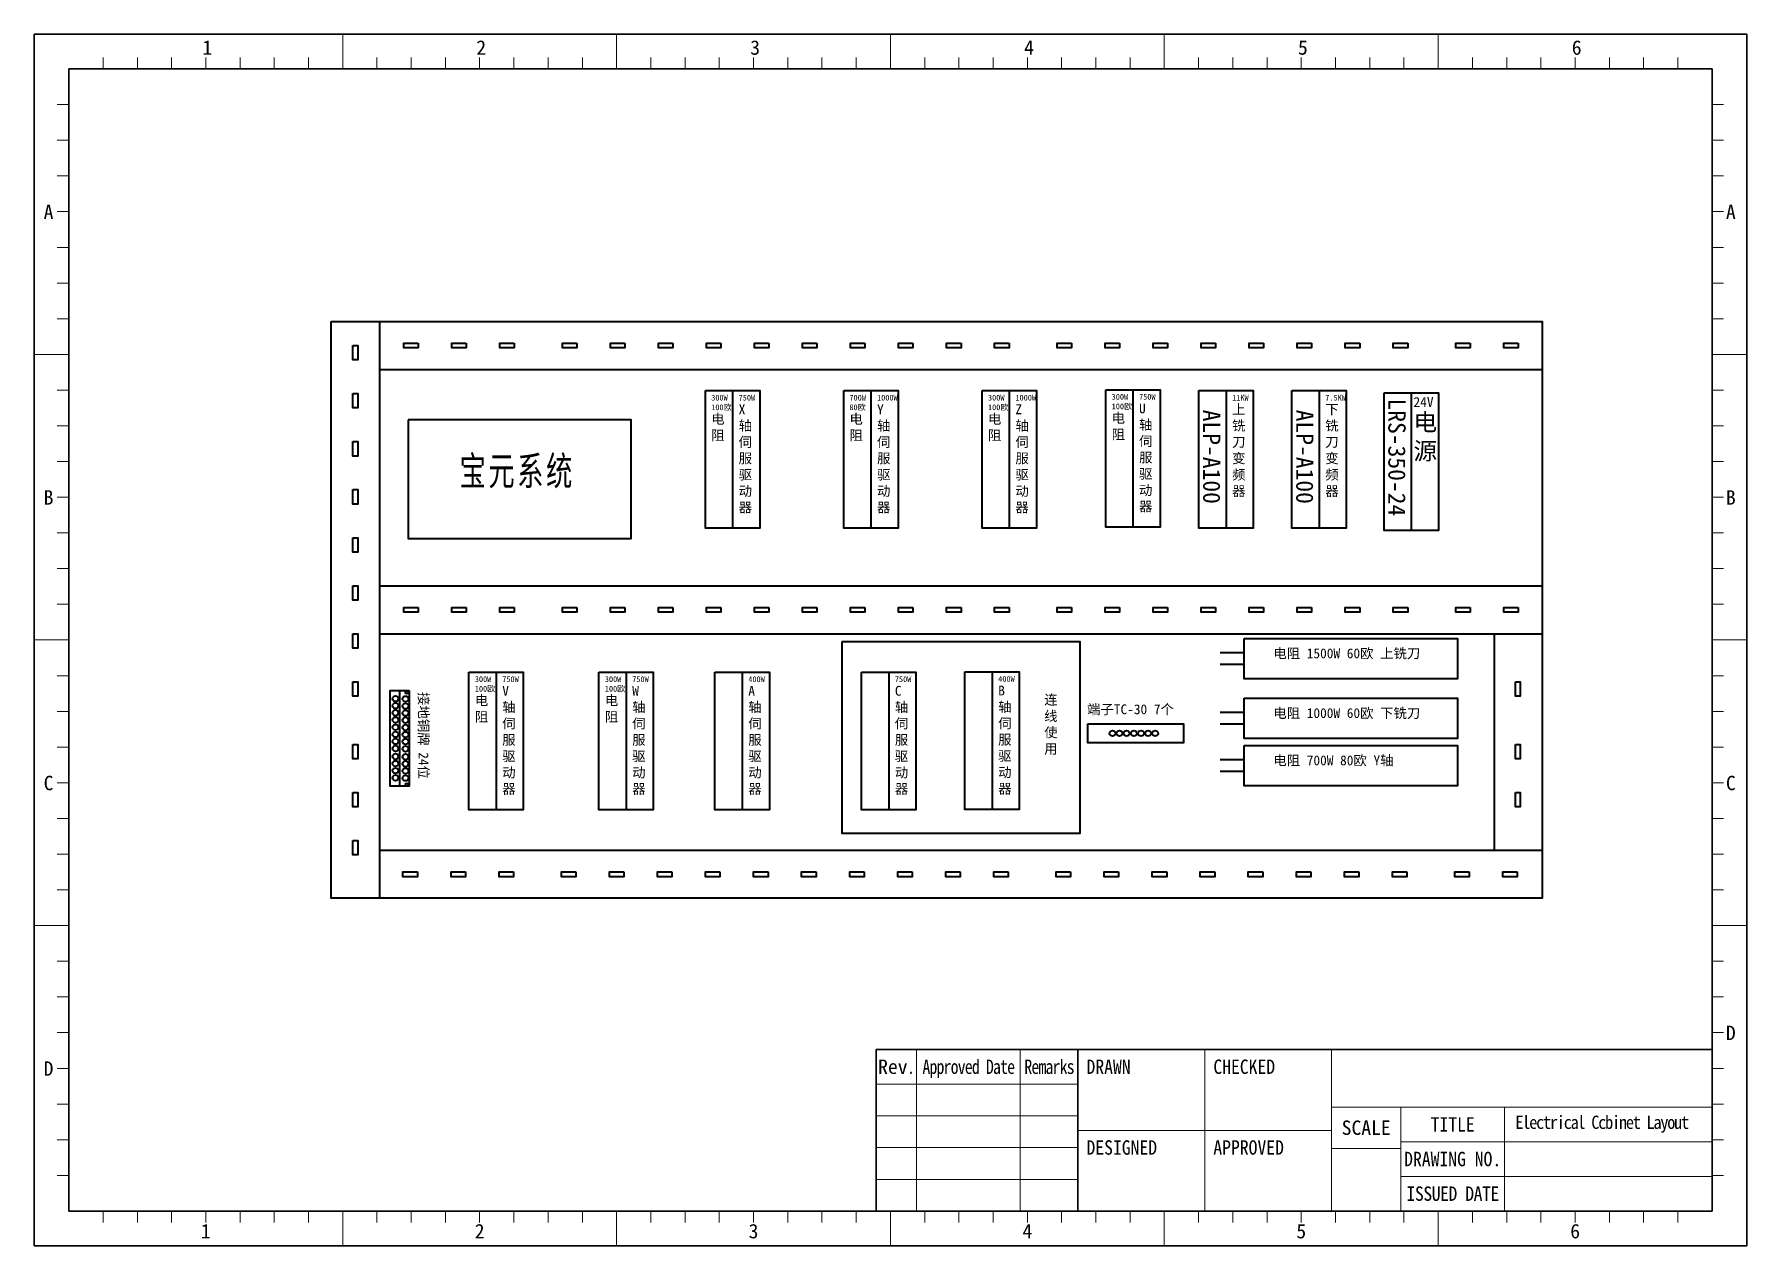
# Model space of a CAD drawing. Header units: millimetres. Extents: x 26 to 3546, y -73 to 3113.
# Drawn here: x 28.5 to 325.5, y -73.3 to 136.7 of the extents above; entities that cross this region are included whole.
import ezdxf

# ---------------------------------------------------------------- set-up
doc = ezdxf.new("R2010")
doc.units = ezdxf.units.MM
doc.header["$PDSIZE"] = -5
doc.layers.get('0').update_dxf_attribs({"lineweight": 35})
for name, color, linetype, lineweight in [('图框', 7, 'Continuous', 30), ('尺寸线层', 3, 'Continuous', 18), ('粗实线层', 7, 'Continuous', 35), ('细实线层', 7, 'Continuous', 18)]:
    doc.layers.add(name, color=color, linetype=linetype, lineweight=lineweight)
doc.styles.add('GG', font='')
doc.styles.add('SLDTEXTSTYLE0', font='', dxfattribs={"width": 0.7})
doc.styles.add('标准', font='', dxfattribs={"width": 0.667})
doc.styles.add('样式 1', font='')
doc.styles.get('GG').set_extended_font_data('宋体')
doc.styles.get('SLDTEXTSTYLE0').set_extended_font_data('宋体')
doc.styles.get('标准').set_extended_font_data('宋体')
doc.styles.get('样式 1').set_extended_font_data('宋体')

msp = doc.modelspace()

# ---------------------------------------------------------------- texts
at = {"attachment_point": 1}
for s, insert, char_height, width, style in [('{\\H0.5882x;300W\\P100欧}电阻', (215.34, 74.38), 1.7, 3.6758, '样式 1'), ('{\\H0.5882x;750W\\P}U\\P轴伺服驱动器', (220.09, 74.38), 1.7, 3.6758, '样式 1'), ('{\\H0.5882x;300W\\P100欧}电阻', (145.89, 74.23), 1.7, 3.6758, '样式 1'), ('{\\H0.5882x;750W\\P}X\\P轴伺服驱动器', (150.65, 74.23), 1.7, 3.6758, '样式 1'), ('{\\H0.5882x;700W\\P80欧}电阻', (169.86, 74.23), 1.7, 3.6758, '样式 1'), ('{\\H0.5882x;1000W\\P}Y\\P轴伺服驱动器', (174.65, 74.23), 1.7, 3.6758, '样式 1'), ('{\\H0.5882x;300W\\P100欧}电阻', (193.89, 74.23), 1.7, 3.6758, '样式 1'), ('{\\H0.5882x;1000W\\P}Z\\P轴伺服驱动器', (198.65, 74.23), 1.7, 3.6758, '样式 1'), ('{\\H0.5882x;11KW\\P}上铣刀变频器', (236.23, 74.23), 1.7, 3.6758, '样式 1'), ('{\\H0.5882x;7.5KW\\P}下铣刀变频器', (252.38, 74.23), 1.7, 3.6758, '样式 1'), ('24V{\\H1.765x;电源}', (267.69, 73.83), 1.7, 3.6758, '样式 1'), ('电阻 1500W 60欧 上铣刀', (243.38, 30.26), 1.7, 35.7881, '样式 1'), ('{\\H0.5882x;300W\\P100欧}电阻', (104.89, 25.43), 1.7, 3.6758, '样式 1'), ('{\\H0.5882x;750W\\P}V\\P轴伺服驱动器', (109.65, 25.43), 1.7, 3.6758, '样式 1'), ('{\\H0.5882x;300W\\P100欧}电阻', (127.44, 25.43), 1.7, 3.6758, '样式 1'), ('{\\H0.5882x;750W\\P}W\\P轴伺服驱动器', (132.19, 25.43), 1.7, 3.6758, '样式 1'), ('{\\H0.5882x;400W\\P}A\\P轴伺服驱动器', (152.32, 25.43), 1.7, 3.6758, '样式 1'), ('{\\C3;连线使用}', (203.64, 22.22), 1.7, 2.93, '样式 1'), ('端子TC-30 7个', (211.08, 20.56), 1.7, 16.0695, '样式 1'), ('电阻 1000W 60欧 下铣刀', (243.38, 19.9), 1.7, 35.7881, '样式 1'), ('电阻 700W 80欧 Y轴', (243.38, 11.7), 1.7, 35.7881, '样式 1'), ('{\\W0.9;\\T0.85;Electrical Ccbinet Layout}', (285.36, -50.73), 2.3, 61.5875, 'GG')]:
    msp.add_mtext(s, dxfattribs=dict(at, insert=insert, char_height=char_height, width=width, style=style))
at = {"attachment_point": 1, "rotation": 270, "style": '样式 1'}
for s, insert, char_height, width in [('ALP-A100', (234.2, 71.64), 3, 18.1248), ('ALP-A100', (250.34, 71.64), 3, 18.1248), ('LRS-350-24', (266.32, 73.58), 3, 18.1248), ('接地铜牌 24位', (96.86, 22.7), 1.7, 15.8527)]:
    msp.add_mtext(s, dxfattribs=dict(at, insert=insert, char_height=char_height, width=width))
at = {"color": 3, "char_height": 1.7, "width": 3.6758, "attachment_point": 1, "style": '样式 1'}
for s, insert in [('{\\H0.5882x;750W\\P}C\\P轴伺服驱动器', (177.74, 25.43)), ('{\\H0.5882x;400W\\P}B\\P轴伺服驱动器', (195.66, 25.47))]:
    msp.add_mtext(s, dxfattribs=dict(at, insert=insert))
at = {"layer": '图框', "lineweight": 15, "char_height": 2.5, "style": 'SLDTEXTSTYLE0'}
for s, insert, width, attachment_point in [('{\\W1;1}', (58.5, 135.67), 2.0278, 2), ('{\\W1;2}', (106, 135.67), 2.75, 2), ('{\\W1;3}', (153.5, 135.67), 2.6944, 2), ('{\\W1;4}', (201, 135.67), 3.0556, 2), ('{\\W1;5}', (248.5, 135.67), 2.6944, 2), ('{\\W1;6}', (295.99, 135.67), 2.8333, 2), ('{\\W1;A}', (30.96, 107.18), 3.3611, 2), ('{\\W1;A}', (322.72, 107.18), 3.3611, 2), ('{\\W1;B}', (30.96, 57.68), 3.1944, 2), ('{\\W1;B}', (322.72, 57.68), 3.1944, 2), ('{\\W1;C}', (30.96, 8.18), 3.0833, 2), ('{\\W1;C}', (322.72, 8.18), 3.0833, 2), ('{\\W1;D}', (322.72, -35.13), 3.1111, 2), ('{\\W1;D}', (30.96, -41.32), 3.1111, 2), ('{\\W1;Rev\\W0.7;.}', (177.98, -41), 11.3306, 2), ('{\\W0.8;\\T0.9;Approved Date}', (190.48, -41), 33.1867, 2), ('{\\W0.8;\\T0.9;Remarks}', (204.48, -41), 17.5822, 2), ('{\\W0.9;DRAWN}', (210.97, -41), 15.775, 1), ('{\\W0.9;CHECKED}', (232.97, -41), 21.975, 1), ('{\\W1;SCALE}', (259.48, -51.57), 17.25, 2), ('{\\W0.9;TITLE}', (274.48, -51), 15.625, 2), ('{\\W0.9;DESIGNED}', (210.97, -55), 25.2, 1), ('{\\W0.9;APPROVED}', (232.97, -55), 25.325, 1), ('{\\W0.9;DRAWING NO.}', (274.48, -57), 33, 2), ('{\\W0.9;\\T0.95;ISSUED DATE}', (274.48, -63), 32.8, 2), ('{\\W1;1}', (58.23, -69.5), 2.0278, 2), ('{\\W1;2}', (105.73, -69.5), 2.75, 2), ('{\\W1;3}', (153.23, -69.5), 2.6944, 2), ('{\\W1;4}', (200.72, -69.5), 3.0556, 2), ('{\\W1;5}', (248.22, -69.5), 2.6944, 2), ('{\\W1;6}', (295.72, -69.5), 2.8333, 2)]:
    msp.add_mtext(s, dxfattribs=dict(at, insert=insert, width=width, attachment_point=attachment_point))
at = {"layer": '尺寸线层', "color": 0, "insert": (102.24, 63.53), "char_height": 5, "width": 27.3824, "attachment_point": 1, "line_spacing_factor": 1.15057, "style": '标准'}
msp.add_mtext('\\T1.1;宝元系统', dxfattribs=at)

# ---------------------------------------------------------------- linework, layer by layer
for p, q in [((88.38, 86.94), (88.38, -13.06)), ((88.38, 86.94), (88.38, 78.61)), ((88.38, 78.61), (289.98, 78.61)), ((149.59, 74.96), (149.59, 51.1)), ((173.59, 74.96), (173.59, 51.1)), ((197.59, 74.96), (197.59, 51.1)), ((219.03, 75.11), (219.03, 51.25)), ((235.17, 74.96), (235.17, 51.1)), ((251.32, 74.96), (251.32, 51.1)), ((267.3, 74.56), (267.3, 50.7)), ((88.38, 41.11), (289.98, 41.11)), ((88.38, 32.78), (289.98, 32.78)), ((281.65, 32.78), (281.65, -4.73)), ((238.3, 29.49), (234.18, 29.49)), ((238.3, 27.49), (234.18, 27.49)), ((108.59, 26.16), (108.59, 2.3)), ((131.13, 26.16), (131.13, 2.3)), ((151.26, 26.16), (151.26, 2.3)), ((238.3, 19.14), (234.18, 19.14)), ((238.3, 17.14), (234.18, 17.14)), ((238.3, 10.93), (234.18, 10.93)), ((238.3, 8.93), (234.18, 8.93)), ((88.38, -4.73), (289.98, -4.73))]:
    msp.add_line(p, q)
at = {"color": 3}
for p, q in [((176.67, 26.16), (176.67, 2.3)), ((194.6, 26.2), (194.6, 2.33))]:
    msp.add_line(p, q, dxfattribs=at)
for points in [[(79.98, 86.94), (289.98, 86.94), (289.98, -13.06), (79.98, -13.06)], [(95.08, 83.2), (95.08, 82.36), (92.58, 82.36), (92.58, 83.2)], [(103.41, 83.2), (103.41, 82.36), (100.91, 82.36), (100.91, 83.2)], [(111.74, 83.2), (111.74, 82.36), (109.24, 82.36), (109.24, 83.2)], [(111.74, 83.2), (111.74, 82.36), (109.24, 82.36), (109.24, 83.2)], [(122.57, 83.2), (122.57, 82.36), (120.07, 82.36), (120.07, 83.2)], [(130.9, 83.2), (130.9, 82.36), (128.4, 82.36), (128.4, 83.2)], [(139.23, 83.2), (139.23, 82.36), (136.73, 82.36), (136.73, 83.2)], [(147.56, 83.2), (147.56, 82.36), (145.06, 82.36), (145.06, 83.2)], [(155.89, 83.2), (155.89, 82.36), (153.39, 82.36), (153.39, 83.2)], [(164.22, 83.2), (164.22, 82.36), (161.72, 82.36), (161.72, 83.2)], [(172.55, 83.2), (172.55, 82.36), (170.05, 82.36), (170.05, 83.2)], [(180.88, 83.2), (180.88, 82.36), (178.38, 82.36), (178.38, 83.2)], [(189.21, 83.2), (189.21, 82.36), (186.71, 82.36), (186.71, 83.2)], [(197.54, 83.2), (197.54, 82.36), (195.04, 82.36), (195.04, 83.2)], [(197.54, 83.2), (197.54, 82.36), (195.04, 82.36), (195.04, 83.2)], [(208.37, 83.2), (208.37, 82.36), (205.87, 82.36), (205.87, 83.2)], [(216.7, 83.2), (216.7, 82.36), (214.2, 82.36), (214.2, 83.2)], [(225.03, 83.2), (225.03, 82.36), (222.53, 82.36), (222.53, 83.2)], [(233.36, 83.2), (233.36, 82.36), (230.86, 82.36), (230.86, 83.2)], [(241.69, 83.2), (241.69, 82.36), (239.19, 82.36), (239.19, 83.2)], [(250.02, 83.2), (250.02, 82.36), (247.52, 82.36), (247.52, 83.2)], [(258.35, 83.2), (258.35, 82.36), (255.85, 82.36), (255.85, 83.2)], [(266.68, 83.2), (266.68, 82.36), (264.18, 82.36), (264.18, 83.2)], [(277.51, 83.2), (277.51, 82.36), (275.01, 82.36), (275.01, 83.2)], [(285.84, 83.2), (285.84, 82.36), (283.34, 82.36), (283.34, 83.2)], [(83.76, 82.77), (84.6, 82.77), (84.6, 80.27), (83.76, 80.27)], [(83.76, 74.44), (84.6, 74.44), (84.6, 71.94), (83.76, 71.94)], [(144.88, 74.96), (154.3, 74.96), (154.3, 51.1), (144.88, 51.1)], [(168.88, 74.96), (178.3, 74.96), (178.3, 51.1), (168.88, 51.1)], [(192.88, 74.96), (202.3, 74.96), (202.3, 51.1), (192.88, 51.1)], [(214.32, 75.11), (223.74, 75.11), (223.74, 51.25), (214.32, 51.25)], [(230.46, 74.96), (239.88, 74.96), (239.88, 51.1), (230.46, 51.1)], [(246.6, 74.96), (256.03, 74.96), (256.03, 51.1), (246.6, 51.1)], [(262.59, 74.56), (272.01, 74.56), (272.01, 50.7), (262.59, 50.7)], [(83.76, 66.11), (84.6, 66.11), (84.6, 63.61), (83.76, 63.61)], [(83.76, 57.78), (84.6, 57.78), (84.6, 55.28), (83.76, 55.28)], [(83.76, 49.45), (84.6, 49.45), (84.6, 46.95), (83.76, 46.95)], [(83.76, 41.12), (84.6, 41.12), (84.6, 38.62), (83.76, 38.62)], [(95.08, 37.37), (95.08, 36.53), (92.58, 36.53), (92.58, 37.37)], [(103.41, 37.37), (103.41, 36.53), (100.91, 36.53), (100.91, 37.37)], [(111.74, 37.37), (111.74, 36.53), (109.24, 36.53), (109.24, 37.37)], [(111.74, 37.37), (111.74, 36.53), (109.24, 36.53), (109.24, 37.37)], [(122.57, 37.37), (122.57, 36.53), (120.07, 36.53), (120.07, 37.37)], [(130.9, 37.37), (130.9, 36.53), (128.4, 36.53), (128.4, 37.37)], [(139.23, 37.37), (139.23, 36.53), (136.73, 36.53), (136.73, 37.37)], [(147.56, 37.37), (147.56, 36.53), (145.06, 36.53), (145.06, 37.37)], [(155.89, 37.37), (155.89, 36.53), (153.39, 36.53), (153.39, 37.37)], [(164.22, 37.37), (164.22, 36.53), (161.72, 36.53), (161.72, 37.37)], [(172.55, 37.37), (172.55, 36.53), (170.05, 36.53), (170.05, 37.37)], [(180.88, 37.37), (180.88, 36.53), (178.38, 36.53), (178.38, 37.37)], [(189.21, 37.37), (189.21, 36.53), (186.71, 36.53), (186.71, 37.37)], [(197.54, 37.37), (197.54, 36.53), (195.04, 36.53), (195.04, 37.37)], [(197.54, 37.37), (197.54, 36.53), (195.04, 36.53), (195.04, 37.37)], [(208.37, 37.37), (208.37, 36.53), (205.87, 36.53), (205.87, 37.37)], [(216.7, 37.37), (216.7, 36.53), (214.2, 36.53), (214.2, 37.37)], [(225.03, 37.37), (225.03, 36.53), (222.53, 36.53), (222.53, 37.37)], [(233.36, 37.37), (233.36, 36.53), (230.86, 36.53), (230.86, 37.37)], [(241.69, 37.37), (241.69, 36.53), (239.19, 36.53), (239.19, 37.37)], [(250.02, 37.37), (250.02, 36.53), (247.52, 36.53), (247.52, 37.37)], [(258.35, 37.37), (258.35, 36.53), (255.85, 36.53), (255.85, 37.37)], [(266.68, 37.37), (266.68, 36.53), (264.18, 36.53), (264.18, 37.37)], [(277.51, 37.37), (277.51, 36.53), (275.01, 36.53), (275.01, 37.37)], [(285.84, 37.37), (285.84, 36.53), (283.34, 36.53), (283.34, 37.37)], [(83.76, 32.79), (84.6, 32.79), (84.6, 30.29), (83.76, 30.29)], [(238.3, 31.98), (275.3, 31.98), (275.3, 25.01), (238.3, 25.01)], [(83.76, 24.46), (84.6, 24.46), (84.6, 21.96), (83.76, 21.96)], [(103.88, 26.16), (113.3, 26.16), (113.3, 2.3), (103.88, 2.3)], [(126.42, 26.16), (135.84, 26.16), (135.84, 2.3), (126.42, 2.3)], [(146.54, 26.16), (155.97, 26.16), (155.97, 2.3), (146.54, 2.3)], [(285.36, 24.46), (286.2, 24.46), (286.2, 21.96), (285.36, 21.96)], [(93.48, 22.96), (93.48, 6.37), (90.21, 6.37), (90.21, 22.96)], [(238.3, 21.62), (275.3, 21.62), (275.3, 14.65), (238.3, 14.65)], [(211.19, 17.18), (227.78, 17.18), (227.78, 13.91), (211.19, 13.91)], [(83.76, 13.63), (84.6, 13.63), (84.6, 11.13), (83.76, 11.13)], [(83.76, 13.63), (84.6, 13.63), (84.6, 11.13), (83.76, 11.13)], [(238.3, 13.42), (275.3, 13.42), (275.3, 6.45), (238.3, 6.45)], [(285.36, 13.63), (286.2, 13.63), (286.2, 11.13), (285.36, 11.13)], [(285.36, 13.63), (286.2, 13.63), (286.2, 11.13), (285.36, 11.13)], [(83.76, 5.3), (84.6, 5.3), (84.6, 2.8), (83.76, 2.8)], [(285.36, 5.3), (286.2, 5.3), (286.2, 2.8), (285.36, 2.8)], [(83.76, -3.03), (84.6, -3.03), (84.6, -5.53), (83.76, -5.53)], [(94.93, -8.47), (94.93, -9.31), (92.43, -9.31), (92.43, -8.47)], [(103.26, -8.47), (103.26, -9.31), (100.76, -9.31), (100.76, -8.47)], [(111.59, -8.47), (111.59, -9.31), (109.09, -9.31), (109.09, -8.47)], [(111.59, -8.47), (111.59, -9.31), (109.09, -9.31), (109.09, -8.47)], [(122.42, -8.47), (122.42, -9.31), (119.92, -9.31), (119.92, -8.47)], [(130.75, -8.47), (130.75, -9.31), (128.25, -9.31), (128.25, -8.47)], [(139.08, -8.47), (139.08, -9.31), (136.58, -9.31), (136.58, -8.47)], [(147.41, -8.47), (147.41, -9.31), (144.91, -9.31), (144.91, -8.47)], [(155.74, -8.47), (155.74, -9.31), (153.24, -9.31), (153.24, -8.47)], [(164.07, -8.47), (164.07, -9.31), (161.57, -9.31), (161.57, -8.47)], [(172.4, -8.47), (172.4, -9.31), (169.9, -9.31), (169.9, -8.47)], [(180.73, -8.47), (180.73, -9.31), (178.23, -9.31), (178.23, -8.47)], [(189.06, -8.47), (189.06, -9.31), (186.56, -9.31), (186.56, -8.47)], [(197.39, -8.47), (197.39, -9.31), (194.89, -9.31), (194.89, -8.47)], [(197.39, -8.47), (197.39, -9.31), (194.89, -9.31), (194.89, -8.47)], [(208.22, -8.47), (208.22, -9.31), (205.72, -9.31), (205.72, -8.47)], [(216.55, -8.47), (216.55, -9.31), (214.05, -9.31), (214.05, -8.47)], [(224.88, -8.47), (224.88, -9.31), (222.38, -9.31), (222.38, -8.47)], [(233.21, -8.47), (233.21, -9.31), (230.71, -9.31), (230.71, -8.47)], [(241.54, -8.47), (241.54, -9.31), (239.04, -9.31), (239.04, -8.47)], [(249.87, -8.47), (249.87, -9.31), (247.37, -9.31), (247.37, -8.47)], [(258.2, -8.47), (258.2, -9.31), (255.7, -9.31), (255.7, -8.47)], [(266.53, -8.47), (266.53, -9.31), (264.03, -9.31), (264.03, -8.47)], [(277.36, -8.47), (277.36, -9.31), (274.86, -9.31), (274.86, -8.47)], [(285.69, -8.47), (285.69, -9.31), (283.19, -9.31), (283.19, -8.47)]]:
    msp.add_lwpolyline(points, close=True)
for points in [[(171.96, 26.16), (181.39, 26.16), (181.39, 2.3), (171.96, 2.3)], [(189.88, 26.2), (199.31, 26.2), (199.31, 2.33), (189.88, 2.33)]]:
    msp.add_lwpolyline(points, close=True, dxfattribs=at)
at = {"layer": '图框'}
for p, q in [((28.48, -73.28), (28.48, 136.72)), ((28.48, 136.72), (325.48, 136.72)), ((325.47, -73.28), (325.47, 136.72)), ((325.48, -73.28), (325.48, 136.72)), ((34.48, -67.28), (34.48, 130.72)), ((34.48, 130.72), (319.47, 130.72)), ((319.48, -67.28), (319.47, 130.72)), ((319.47, -67.28), (319.47, 130.72)), ((319.48, -39.28), (174.48, -39.28)), ((174.48, -67.28), (174.48, -39.28)), ((209.48, -39.28), (209.48, -67.28)), ((34.48, -67.28), (319.48, -67.28)), ((28.48, -73.28), (325.48, -73.28))]:
    msp.add_line(p, q, dxfattribs=at)
at = {"layer": '图框', "lineweight": 15}
for p, q in [((181.48, -39.28), (181.48, -67.28)), ((199.48, -39.28), (199.48, -67.28)), ((231.48, -39.28), (231.48, -67.28)), ((253.48, -39.28), (253.48, -67.28)), ((174.48, -45.28), (209.48, -45.28)), ((253.48, -49.28), (319.48, -49.28)), ((265.48, -49.28), (265.48, -67.28)), ((283.48, -49.28), (283.48, -67.28)), ((174.48, -50.78), (209.48, -50.78)), ((209.48, -53.28), (253.48, -53.28)), ((174.48, -56.28), (209.48, -56.28)), ((253.48, -56.43), (265.48, -56.43)), ((265.48, -55.28), (319.48, -55.28)), ((174.48, -61.78), (209.48, -61.78)), ((265.48, -61.28), (319.48, -61.28)), ((319.48, -67.28), (174.48, -67.28))]:
    msp.add_line(p, q, dxfattribs=at)
at = {"layer": '粗实线层'}
msp.add_line((91.84, 22.96), (91.84, 6.38), dxfattribs=at)
for points in [[(93.32, 69.9), (93.32, 49.32), (131.98, 49.32), (131.98, 69.9)], [(168.54, 31.39), (168.54, -1.77), (209.87, -1.77), (209.87, 31.39)]]:
    msp.add_lwpolyline(points, close=True, dxfattribs=at)
for centre, radius in [((91.12, 21.54), 0.5), ((91.12, 20.32), 0.5), ((92.86, 21.5), 0.5), ((93.11, 22.62), 0.25), ((91.12, 19.09), 0.5), ((91.12, 17.86), 0.5), ((92.86, 20.27), 0.5), ((92.86, 19.05), 0.5), ((92.86, 17.82), 0.5), ((91.12, 16.59), 0.5), ((91.12, 15.36), 0.5), ((92.86, 16.55), 0.5), ((92.86, 15.32), 0.5), ((215.48, 15.54), 0.5), ((216.7, 15.54), 0.5), ((217.93, 15.54), 0.5), ((219.2, 15.54), 0.5), ((220.43, 15.54), 0.5), ((221.66, 15.54), 0.5), ((222.88, 15.54), 0.5), ((91.12, 14.14), 0.5), ((91.12, 12.91), 0.5), ((91.12, 11.52), 0.5), ((92.86, 14.1), 0.5), ((92.86, 12.86), 0.5), ((92.86, 11.47), 0.5), ((91.12, 10.29), 0.5), ((91.12, 9.07), 0.5), ((92.86, 10.25), 0.5), ((92.86, 9.03), 0.5), ((91.12, 7.83), 0.5), ((92.86, 7.79), 0.5), ((93.11, 6.67), 0.25)]:
    msp.add_circle(centre, radius, dxfattribs=at)
at = {"layer": '细实线层'}
for p, q in [((81.98, 130.72), (81.98, 136.72)), ((129.48, 130.72), (129.48, 136.72)), ((176.98, 130.72), (176.98, 136.72)), ((224.47, 130.72), (224.47, 136.72)), ((271.97, 130.72), (271.97, 136.72)), ((40.42, 130.72), (40.42, 132.72)), ((46.36, 130.72), (46.36, 132.72)), ((52.29, 130.72), (52.29, 132.72)), ((58.23, 130.72), (58.23, 132.72)), ((64.17, 130.72), (64.17, 132.72)), ((70.1, 130.72), (70.1, 132.72)), ((76.04, 130.72), (76.04, 132.72)), ((87.92, 130.72), (87.92, 132.72)), ((93.85, 130.72), (93.85, 132.72)), ((99.79, 130.72), (99.79, 132.72)), ((105.73, 130.72), (105.73, 132.72)), ((105.73, 130.72), (105.73, 132.72)), ((111.67, 130.72), (111.67, 132.72)), ((117.6, 130.72), (117.6, 132.72)), ((123.54, 130.72), (123.54, 132.72)), ((135.41, 130.72), (135.41, 132.72)), ((141.35, 130.72), (141.35, 132.72)), ((147.29, 130.72), (147.29, 132.72)), ((153.23, 130.72), (153.23, 132.72)), ((159.16, 130.72), (159.16, 132.72)), ((165.1, 130.72), (165.1, 132.72)), ((171.04, 130.72), (171.04, 132.72)), ((171.04, 130.72), (171.04, 132.72)), ((182.91, 130.72), (182.91, 132.72)), ((188.85, 130.72), (188.85, 132.72)), ((194.79, 130.72), (194.79, 132.72)), ((200.72, 130.72), (200.72, 132.72)), ((206.66, 130.72), (206.66, 132.72)), ((212.6, 130.72), (212.6, 132.72)), ((218.54, 130.72), (218.54, 132.72)), ((230.41, 130.72), (230.41, 132.72)), ((236.35, 130.72), (236.35, 132.72)), ((236.35, 130.72), (236.35, 132.72)), ((242.29, 130.72), (242.29, 132.72)), ((248.22, 130.72), (248.22, 132.72)), ((254.16, 130.72), (254.16, 132.72)), ((260.1, 130.72), (260.1, 132.72)), ((266.03, 130.72), (266.03, 132.72)), ((277.91, 130.72), (277.91, 132.72)), ((283.85, 130.72), (283.85, 132.72)), ((289.78, 130.72), (289.78, 132.72)), ((295.72, 130.72), (295.72, 132.72)), ((301.66, 130.72), (301.66, 132.72)), ((301.66, 130.72), (301.66, 132.72)), ((307.6, 130.72), (307.6, 132.72)), ((313.53, 130.72), (313.53, 132.72)), ((34.48, 124.53), (32.48, 124.53)), ((319.47, 124.53), (321.47, 124.53)), ((34.48, 118.34), (32.48, 118.34)), ((319.47, 118.34), (321.47, 118.34)), ((34.48, 112.16), (32.48, 112.16)), ((319.47, 112.16), (321.47, 112.16)), ((34.48, 105.97), (32.48, 105.97)), ((34.48, 105.97), (32.48, 105.97)), ((319.47, 105.97), (321.47, 105.97)), ((319.47, 105.97), (321.47, 105.97)), ((34.48, 99.78), (32.48, 99.78)), ((319.47, 99.78), (321.47, 99.78)), ((34.48, 93.59), (32.48, 93.59)), ((319.47, 93.59), (321.47, 93.59)), ((34.48, 87.41), (32.48, 87.41)), ((319.47, 87.41), (321.47, 87.41)), ((34.48, 81.22), (28.48, 81.22)), ((319.47, 81.22), (325.47, 81.22)), ((34.48, 75.03), (32.48, 75.03)), ((319.47, 75.03), (321.47, 75.03)), ((34.48, 68.84), (32.48, 68.84)), ((319.47, 68.84), (321.47, 68.84)), ((34.48, 62.66), (32.48, 62.66)), ((319.47, 62.66), (321.47, 62.66)), ((34.48, 56.47), (32.48, 56.47)), ((319.47, 56.47), (321.47, 56.47)), ((34.48, 50.28), (32.48, 50.28)), ((34.48, 50.28), (32.48, 50.28)), ((319.47, 50.28), (321.47, 50.28)), ((319.47, 50.28), (321.47, 50.28)), ((34.48, 44.09), (32.48, 44.09)), ((319.47, 44.09), (321.47, 44.09)), ((34.48, 37.91), (32.48, 37.91)), ((319.47, 37.91), (321.47, 37.91)), ((34.48, 31.72), (28.48, 31.72)), ((319.47, 31.72), (325.47, 31.72)), ((34.48, 25.53), (32.48, 25.53)), ((319.47, 25.53), (321.47, 25.53)), ((34.48, 19.34), (32.48, 19.34)), ((319.47, 19.34), (321.47, 19.34)), ((34.48, 13.16), (32.48, 13.16)), ((319.47, 13.16), (321.47, 13.16)), ((34.48, 6.97), (32.48, 6.97)), ((319.47, 6.97), (321.47, 6.97)), ((34.48, 0.78), (32.48, 0.78)), ((319.47, 0.78), (321.47, 0.78)), ((34.48, -5.41), (32.48, -5.41)), ((34.48, -5.41), (32.48, -5.41)), ((319.47, -5.41), (321.47, -5.41)), ((319.47, -5.41), (321.47, -5.41)), ((34.48, -11.59), (32.48, -11.59)), ((319.47, -11.59), (321.47, -11.59)), ((34.48, -17.78), (28.48, -17.78)), ((319.47, -17.78), (325.47, -17.78)), ((34.48, -23.97), (32.48, -23.97)), ((319.47, -23.97), (321.47, -23.97)), ((34.48, -30.16), (32.48, -30.16)), ((319.47, -30.16), (321.47, -30.16)), ((34.48, -36.34), (32.48, -36.34)), ((319.47, -36.34), (321.47, -36.34)), ((34.48, -42.53), (32.48, -42.53)), ((319.47, -42.53), (321.47, -42.53)), ((34.48, -48.72), (32.48, -48.72)), ((319.47, -48.72), (321.47, -48.72)), ((34.48, -54.91), (32.48, -54.91)), ((319.47, -54.91), (321.47, -54.91)), ((34.48, -61.09), (32.48, -61.09)), ((319.47, -61.09), (321.47, -61.09)), ((40.42, -67.28), (40.42, -69.28)), ((46.36, -67.28), (46.36, -69.28)), ((52.29, -67.28), (52.29, -69.28)), ((58.23, -67.28), (58.23, -69.28)), ((64.17, -67.28), (64.17, -69.28)), ((70.1, -67.28), (70.1, -69.28)), ((76.04, -67.28), (76.04, -69.28)), ((81.98, -67.28), (81.98, -73.28)), ((87.92, -67.28), (87.92, -69.28)), ((93.85, -67.28), (93.85, -69.28)), ((99.79, -67.28), (99.79, -69.28)), ((105.73, -67.28), (105.73, -69.28)), ((105.73, -67.28), (105.73, -69.28)), ((111.67, -67.28), (111.67, -69.28)), ((117.6, -67.28), (117.6, -69.28)), ((123.54, -67.28), (123.54, -69.28)), ((129.48, -67.28), (129.48, -73.28)), ((135.41, -67.28), (135.41, -69.28)), ((141.35, -67.28), (141.35, -69.28)), ((147.29, -67.28), (147.29, -69.28)), ((153.23, -67.28), (153.23, -69.28)), ((159.16, -67.28), (159.16, -69.28)), ((165.1, -67.28), (165.1, -69.28)), ((171.04, -67.28), (171.04, -69.28)), ((171.04, -67.28), (171.04, -69.28)), ((176.98, -67.28), (176.98, -73.28)), ((182.91, -67.28), (182.91, -69.28)), ((188.85, -67.28), (188.85, -69.28)), ((194.79, -67.28), (194.79, -69.28)), ((200.72, -67.28), (200.72, -69.28)), ((206.66, -67.28), (206.66, -69.28)), ((212.6, -67.28), (212.6, -69.28)), ((218.54, -67.28), (218.54, -69.28)), ((224.47, -67.28), (224.47, -73.28)), ((230.41, -67.28), (230.41, -69.28)), ((236.35, -67.28), (236.35, -69.28)), ((236.35, -67.28), (236.35, -69.28)), ((242.29, -67.28), (242.29, -69.28)), ((248.22, -67.28), (248.22, -69.28)), ((254.16, -67.28), (254.16, -69.28)), ((260.1, -67.28), (260.1, -69.28)), ((266.03, -67.28), (266.03, -69.28)), ((271.97, -67.28), (271.97, -73.28)), ((277.91, -67.28), (277.91, -69.28)), ((283.85, -67.28), (283.85, -69.28)), ((289.78, -67.28), (289.78, -69.28)), ((295.72, -67.28), (295.72, -69.28)), ((301.66, -67.28), (301.66, -69.28)), ((301.66, -67.28), (301.66, -69.28)), ((307.6, -67.28), (307.6, -69.28)), ((313.53, -67.28), (313.53, -69.28))]:
    msp.add_line(p, q, dxfattribs=at)
for p in [(34.48, 124.53), (319.47, 124.53), (34.48, 118.34), (319.47, 118.34), (34.48, 112.16), (319.47, 112.16), (34.48, 105.97), (319.47, 105.97), (34.48, 99.78), (319.47, 99.78), (34.48, 93.59), (319.47, 93.59), (34.48, 87.41), (319.47, 87.41), (34.48, 81.22), (319.47, 81.22), (34.48, 75.03), (319.47, 75.03), (34.48, 68.84), (319.47, 68.84), (34.48, 62.66), (319.47, 62.66), (34.48, 56.47), (319.47, 56.47), (34.48, 50.28), (319.47, 50.28), (34.48, 44.09), (319.47, 44.09), (34.48, 37.91), (319.47, 37.91), (34.48, 31.72), (319.47, 31.72), (34.48, 25.53), (319.47, 25.53), (34.48, 19.34), (319.47, 19.34), (34.48, 13.16), (319.47, 13.16), (34.48, 6.97), (319.47, 6.97), (34.48, 0.78), (319.47, 0.78), (34.48, -5.41), (319.47, -5.41), (34.48, -11.59), (319.47, -11.59), (34.48, -17.78), (319.47, -17.78), (34.48, -23.97), (319.47, -23.97), (34.48, -30.16), (319.47, -30.16), (34.48, -36.34), (319.47, -36.34), (34.48, -42.53), (319.47, -42.53), (34.48, -48.72), (319.47, -48.72), (34.48, -54.91), (319.47, -54.91), (34.48, -61.09), (319.47, -61.09)]:
    msp.add_point(p, dxfattribs=at)

msp.set_redraw_order([(e.dxf.handle, doc.entitydb.next_handle()) for e in msp.query("TEXT MTEXT ATTDEF DIMENSION ARC_DIMENSION")])  # texts and dimensions are drawn at this point

doc.saveas('drawing.dxf')
